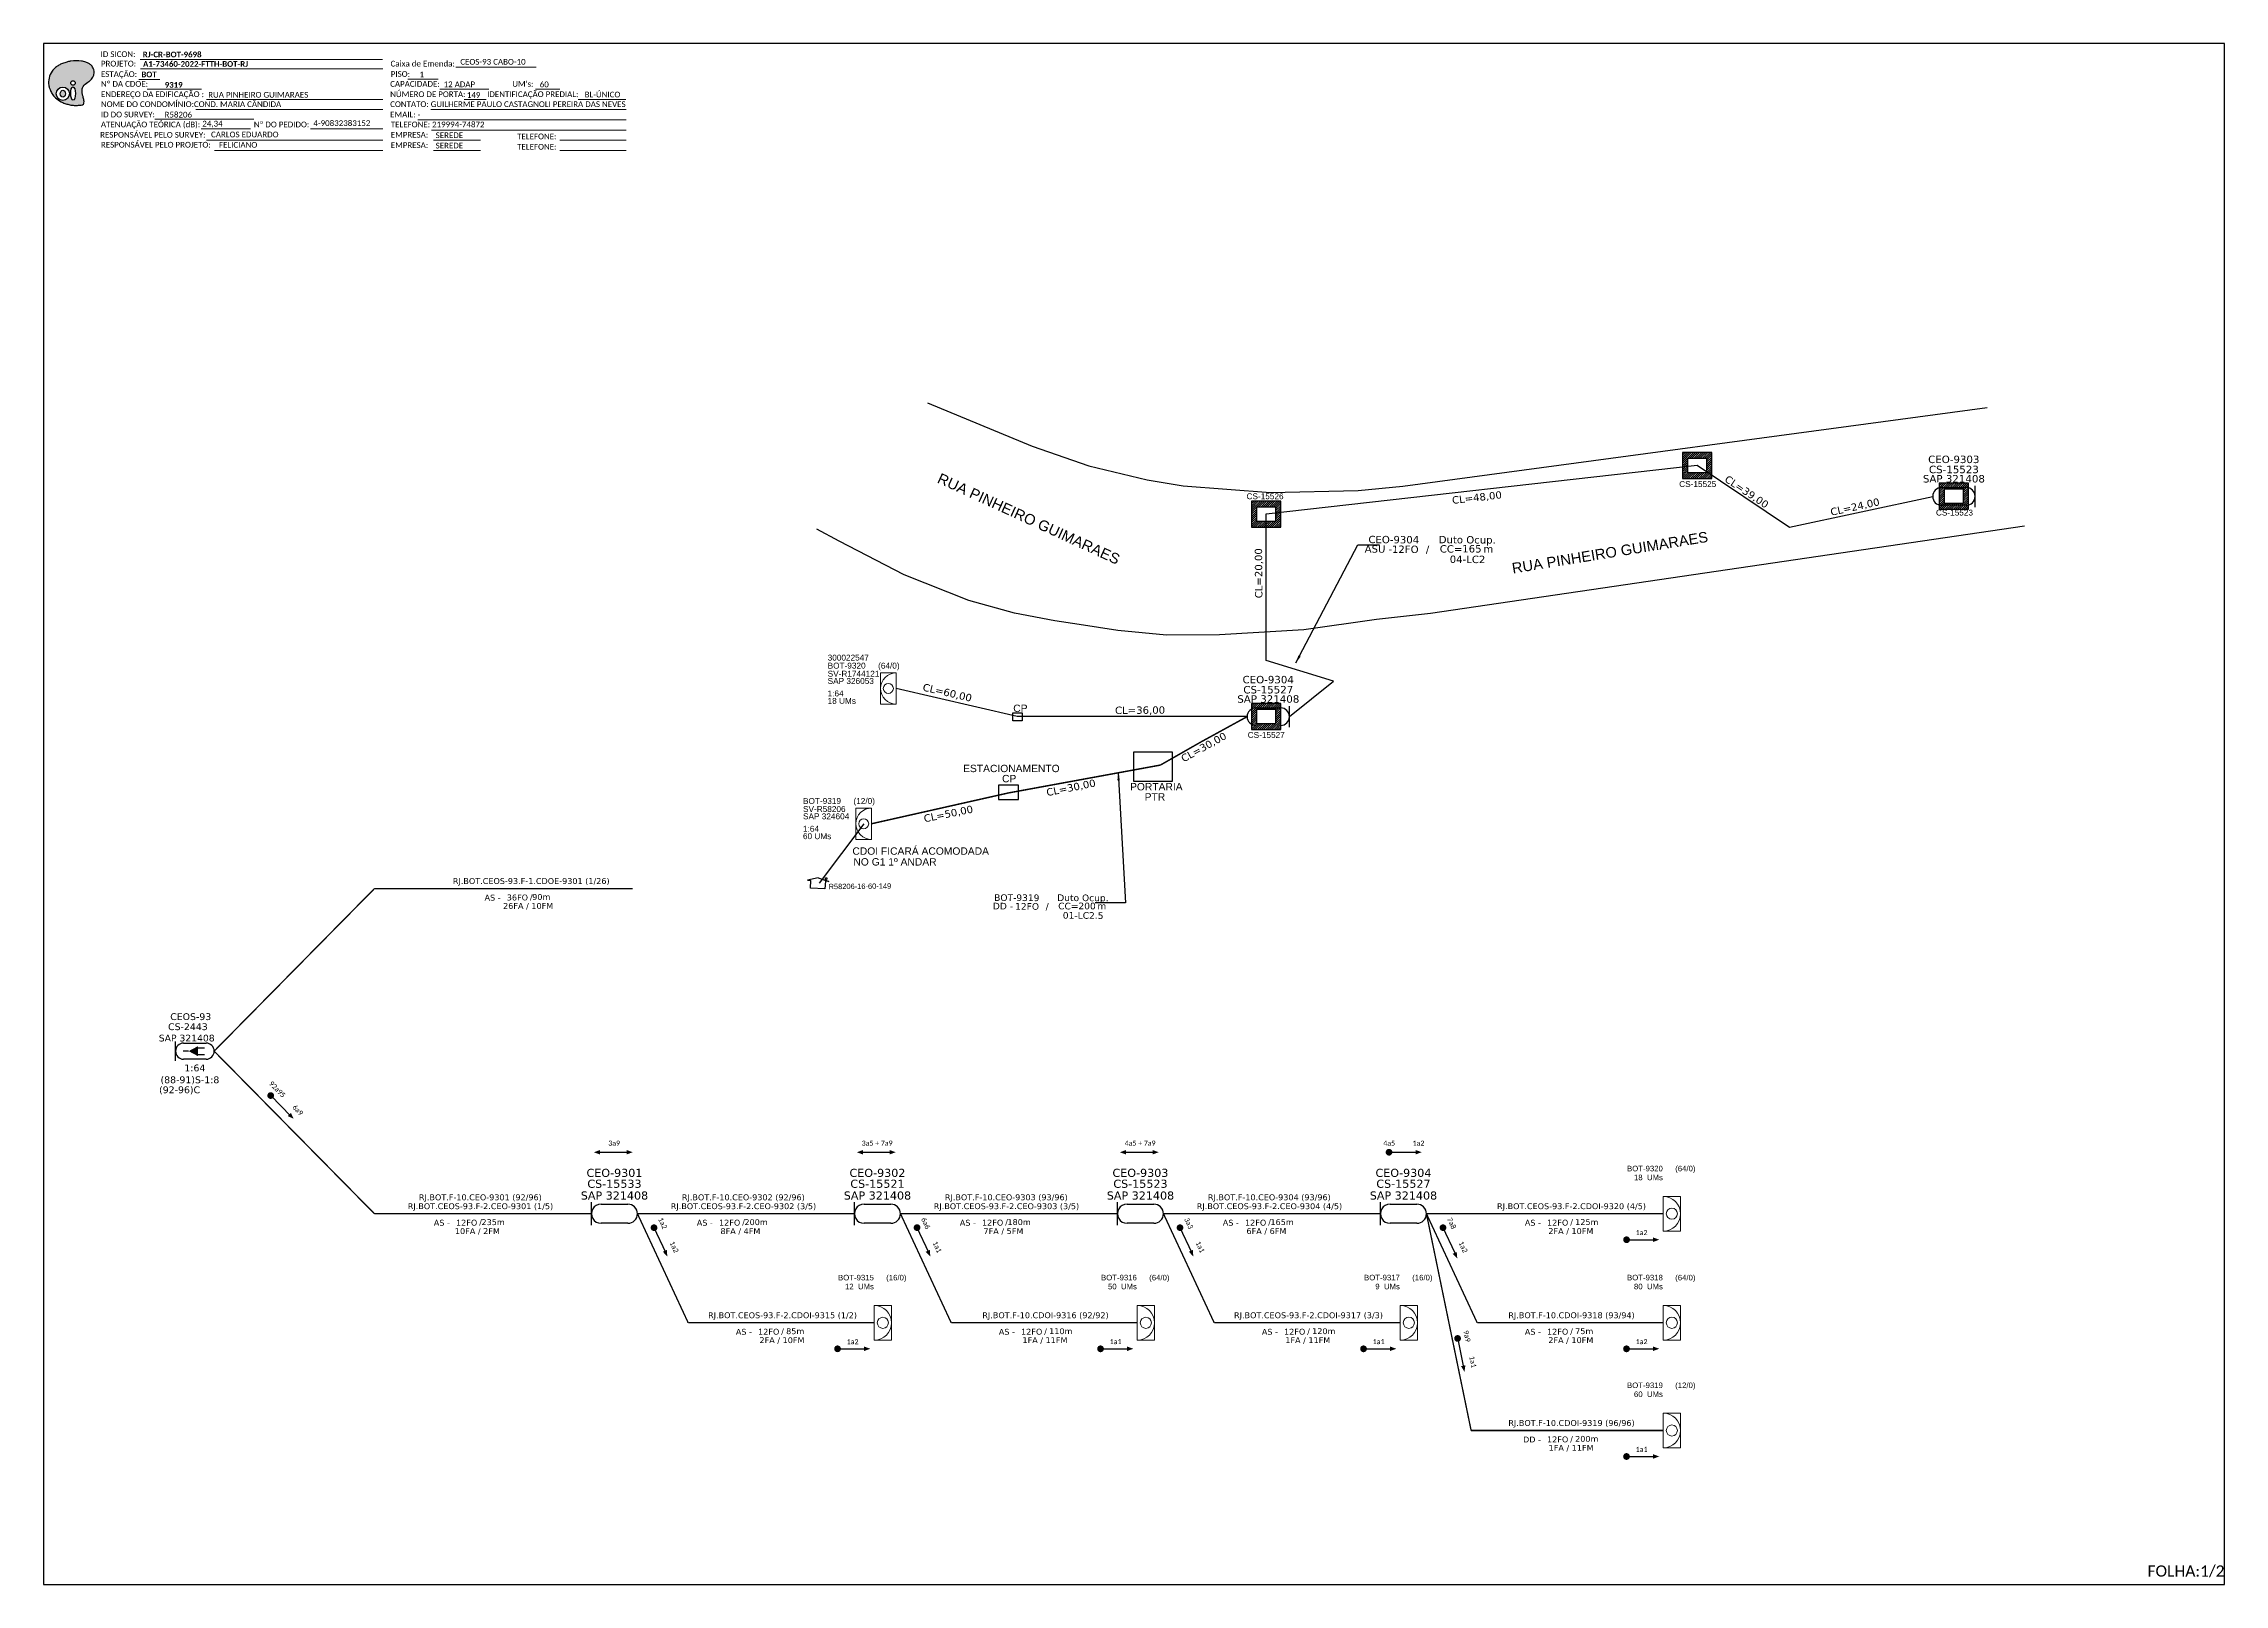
# Model space of a CAD drawing. Header units: metres. Extents: x 0 to 1748, y 0 to 594.
# Drawn here: x 0 to 841, y 0 to 594 of the extents above; entities that cross this region are included whole.
import ezdxf
from ezdxf.enums import TextEntityAlignment as Align

# ---------------------------------------------------------------- set-up
doc = ezdxf.new("R2010")
doc.units = ezdxf.units.M
for name, color, linetype in [('10.1-Caixas Subterrâneas', 5, 'Continuous'), ('20.4-CEOS', 1, 'Continuous'), ('20.5-CEO', 1, 'Continuous'), ('CABO OPTICO EXISTENTE', 5, 'Continuous'), ('CAP a instalar', 1, 'Continuous'), ('CD de instalação futura', 8, 'Continuous'), ('celulas gpon', 7, 'Continuous'), ('label_cabos', 7, 'Continuous'), ('QUADRA', 7, 'Continuous'), ('SETA', 7, 'Continuous'), ('surveys', 7, 'Continuous'), ('surveys legendas', 7, 'Continuous')]:
    doc.layers.add(name, color=color, linetype=linetype)
for name, color, linetype, lineweight in [("20.0-LEGENDA DOS CDO'S", 1, 'Continuous', 0), ('20.1-CDO_INTERIOR', 1, 'Continuous', 0), ('40.1-ETIQUETAS', 1, 'Continuous', 20), ('Segmento Logradouro Texto', 251, 'Continuous', 0)]:
    doc.layers.add(name, color=color, linetype=linetype, lineweight=lineweight)
doc.styles.add('ARIAL', font='arial.ttf')
doc.styles.add('DIGICADE', font='arial.ttf')
doc.styles.add('siredit', font='verdana.ttf')
doc.styles.get("Standard").update_dxf_attribs({"font": 'arial.ttf'})
doc.styles.add('WMF-Calibri0', font='calibri.ttf')
doc.styles.add('WMF-Calibri1', font='calibrib.ttf')
doc.linetypes.add('FENCELINE1', pattern='A,0.25,-0.1,[133,ltypeshp.shx,S=0.1,R=0,X=-0.1,Y=0],-0.1,1', length=1.45)
doc.dimstyles.get("Standard").update_dxf_attribs({"dimtxt": 0.18, "dimasz": 0.18, "dimexe": 0.18, "dimexo": 0.0625, "dimgap": 0.09, "dimtad": 0, "dimtih": 1, "dimtoh": 1, "dimdec": 4, "dimzin": 0, "dimdsep": 46, "dimtxsty": 'Standard', "dimcen": 0.09, "dimadec": 0, "dimazin": 0, "dimtfac": 1, "dimtdec": 4, "dimtofl": 0, "dimtmove": 0, "dimatfit": 3, "dimfxl": 0, "dimtolj": 1, "dimtzin": 0, "dimarcsym": 0})

# ---------------------------------------------------------------- blocks, each defined once
blk = doc.blocks.new('OI')
h = blk.add_hatch(color=40)
edge = h.paths.add_edge_path()
edge.add_spline(control_points=[(4.35, -0.67), (3.92, -0.99), (3.26, -1.5), (2.81, -2.59), (2.9, -3.5), (3.06, -4.27), (3.31, -4.85), (3.37, -5.39), (3.4, -5.88), (3.2, -6.4), (2.54, -6.61), (1.65, -6.63), (0.55, -6.67), (-0.56, -6.42), (-1.61, -6.14), (-2.77, -5.61), (-3.92, -4.77), (-4.89, -3.7), (-5.34, -2.65), (-5.6, -1.94), (-5.85, -0.96), (-5.71, 0.47), (-5.1, 2.02), (-4.14, 3.02), (-3.3, 3.61), (-2.37, 4.16), (-1.36, 4.44), (-0.56, 4.7), (0.79, 4.85), (2.24, 4.97), (3.79, 4.57), (4.67, 4.21), (5.44, 3.65), (5.76, 2.99), (6.03, 2.21), (6.01, 1.46), (5.72, 0.64), (5.31, 0.08), (4.88, -0.38), (4.51, -0.55), (4.35, -0.67)], knot_values=[0, 0, 0, 0, 1.60434, 2.417191, 3.427595, 4.282808, 4.776746, 5.304182, 5.888771, 6.258406, 6.858137, 7.79129, 8.986195, 10.124242, 11.187857, 12.242908, 13.953784, 15.414161, 16.515391, 17.349188, 17.675853, 19.552021, 21.515531, 22.568638, 23.63245, 24.621084, 25.782718, 26.745347, 27.142653, 29.870543, 31.004649, 31.921532, 32.709589, 33.801391, 34.042471, 35.192333, 35.971461, 36.628871, 37.254359, 37.836911, 37.836911, 37.836911, 37.836911], degree=3, periodic=0)
h.paths.add_polyline_path([(1.13, -0.87, -1), (-0.04, -0.87, -1)], flags=16)
edge = h.paths.add_edge_path(flags=16)
edge.add_ellipse((0.56, -3.59), major_axis=(-0.02, 1.71), ratio=0.361305, start_angle=0, end_angle=360)
h.paths.add_polyline_path([(-0.36, -3.62, -1), (-3.8, -3.62, -1)], flags=16)
edge = h.paths.add_edge_path(flags=0)
edge.add_ellipse((-2.08, -3.62), major_axis=(0, 0.885), ratio=0.758294, start_angle=0, end_angle=360)
at = {"color": 40}
for centre, radius in [((-2.08, -3.62), 1.72), ((0.54, -0.87), 0.587)]:
    blk.add_circle(centre, radius, dxfattribs=at)
blk.add_ellipse((-2.08, -3.62), major_axis=(0, 0.885), ratio=0.758294, start_param=-3.141592653589792, end_param=3.141592653589792, dxfattribs=at)
blk.add_ellipse((0.56, -3.59), major_axis=(-0.02, 1.71), ratio=0.361305, dxfattribs=at)
at = {"color": 40, "start_tangent": (-0.800898, -0.598801), "end_tangent": (-0.800898, -0.598801)}
blk.add_spline([(4.35, -0.67), (3.2, -1.78), (2.9, -2.54), (2.92, -3.55), (3.12, -4.38), (3.28, -4.85), (3.37, -5.37), (3.35, -5.95), (3.2, -6.29), (2.66, -6.55), (1.73, -6.63), (0.54, -6.62), (-0.58, -6.41), (-1.6, -6.11), (-2.56, -5.67), (-3.95, -4.67), (-4.89, -3.56), (-5.37, -2.56), (-5.64, -1.78), (-5.72, -1.46), (-5.63, 0.42), (-4.84, 2.22), (-4.13, 2.99), (-3.27, 3.62), (-2.4, 4.09), (-1.3, 4.47), (-0.37, 4.72), (0.02, 4.77), (2.75, 4.8), (3.85, 4.53), (4.69, 4.16), (5.31, 3.68), (5.85, 2.73), (5.93, 2.5), (5.94, 1.35), (5.67, 0.62), (5.29, 0.08), (4.84, -0.36), (4.35, -0.67)], degree=3, dxfattribs=at)
blk = doc.blocks.new('SURVEY_SURVEY')
for p, q in [((-0.000014, 0.0000127), (-0.0000266, 0.000009)), ((-0.0000266, 0.000009), (-0.0000226, 0.000009)), ((-0.0000226, 0), (-0.0000226, 0.000009)), ((-0.0000054, 0), (-0.0000226, 0)), ((-0.000014, 0.0000127), (-0.0000014, 0.000009)), ((-0.0000055, 0.0000132), (-0.0000042, 0.0000132)), ((-0.0000055, 0.0000103), (-0.0000055, 0.0000132)), ((-0.0000014, 0.000009), (-0.0000054, 0.000009)), ((-0.0000054, 0.000009), (-0.0000054, 0)), ((-0.0000042, 0.0000132), (-0.0000042, 0.0000099))]:
    blk.add_line(p, q)
blk = doc.blocks.new('Inst CDOI-64')
at = {"layer": '20.1-CDO_INTERIOR', "color": 1, "lineweight": 18}
blk.add_lwpolyline([(-2.12, -2.13), (-2.12, 2.12), (0, 2.12), (0.01, -2.13)], close=True, dxfattribs=at)
blk.add_circle((-1.06, 0), 0.68, dxfattribs=at)
blk.add_arc((0.01, 0), 2.13, 90.0276, 270.0276, dxfattribs=at)
at = {"layer": "20.0-LEGENDA DOS CDO'S", "style": 'ARIAL'}
for tag, p, rotation in [('FID', (-9.3, 2.69), 0.118), ('SAP', (-9.3, 0.61), 359.9724), ('SURVEY', (-9.3, 1.6), 359.9724), ('1:XX', (-9.31, -1.08), 359.9724), ('UMS', (-9.31, -2.09), 359.9724)]:
    blk.add_attdef(tag, p, '', height=0.8, rotation=rotation, dxfattribs=at)
at = {"layer": "20.0-LEGENDA DOS CDO'S"}
for tag, p, style, flags in [('ID_ATIVIDADE', (-9.3, 3.78), 'ARIAL', 3), ('FATOR', (-1.5, 3.78), 'ARIAL', 1), ('QTDE', (-9.18, -3.66), 'DIGICADE', 3)]:
    blk.add_attdef(tag, p, '', height=0.8, rotation=0.118, dxfattribs=dict(at, style=style, flags=flags))
at = {"layer": "20.0-LEGENDA DOS CDO'S", "style": 'ARIAL'}
blk.add_attdef('FIBRAS_UTILIZADAS', text='', height=0.8, rotation=359.9724, dxfattribs=at).set_placement((-0.99, 2.69), align=Align.CENTER)
blk = doc.blocks.new('*X7')
at = {"color": 0, "linetype": 'Continuous'}
for p, q in [((-1.25, 0.34099), (-0.49099, 1.1)), ((-1.25, 0.517767), (-0.667767, 1.1)), ((-1.25, 0.694544), (-0.844544, 1.1)), ((-1.25, 0.87132), (-1.02132, 1.1)), ((-1.25, 1.048097), (-1.198097, 1.1)), ((-1.25, 0.164214), (-0.8035, 0.610714)), ((-1.25, -0.012563), (-0.8035, 0.433937)), ((-1.25, -0.18934), (-0.8035, 0.25716)), ((-1.25, -0.366117), (-0.8035, 0.080383)), ((-0.789214, 0.625), (-0.314214, 1.1)), ((-0.612437, 0.625), (-0.137437, 1.1)), ((-0.43566, 0.625), (0.03934, 1.1)), ((-0.258883, 0.625), (0.216117, 1.1)), ((-0.082107, 0.625), (0.392893, 1.1)), ((0.09467, 0.625), (0.56967, 1.1)), ((0.271447, 0.625), (0.746447, 1.1)), ((0.448223, 0.625), (0.923223, 1.1)), ((0.625, 0.625), (1.1, 1.1)), ((0.801777, 0.625), (1.25, 1.073223)), ((0.8035, 0.449947), (1.25, 0.896447)), ((0.8035, 0.27317), (1.25, 0.71967)), ((0.8035, 0.096393), (1.25, 0.542893)), ((0.8035, -0.080383), (1.25, 0.366117)), ((0.8035, -0.25716), (1.25, 0.18934)), ((0.8035, -0.433937), (1.25, 0.012563)), ((-1.25, -0.542893), (-0.8035, -0.096393)), ((-1.25, -0.71967), (-0.8035, -0.27317)), ((-1.25, -0.896447), (-0.8035, -0.449947)), ((-1.25, -1.073223), (-0.801777, -0.625)), ((-1.1, -1.1), (-0.625, -0.625)), ((-0.923223, -1.1), (-0.448223, -0.625)), ((-0.746447, -1.1), (-0.271447, -0.625)), ((-0.56967, -1.1), (-0.09467, -0.625)), ((-0.392893, -1.1), (0.082107, -0.625)), ((-0.216117, -1.1), (0.258883, -0.625)), ((-0.03934, -1.1), (0.43566, -0.625)), ((0.137437, -1.1), (0.612437, -0.625)), ((0.314214, -1.1), (0.789214, -0.625)), ((0.49099, -1.1), (1.25, -0.34099)), ((0.667767, -1.1), (1.25, -0.517767)), ((0.8035, -0.610714), (1.25, -0.164214)), ((0.844544, -1.1), (1.25, -0.694544)), ((1.02132, -1.1), (1.25, -0.87132)), ((1.198097, -1.1), (1.25, -1.048097))]:
    blk.add_line(p, q, dxfattribs=at)
blk = doc.blocks.new('MANHOLE_MQ')
at = {"color": 0, "linetype": 'Continuous'}
for p, q in [((0.00000623, 0.00000569), (-0.00000627, 0.00000569)), ((-0.00000627, 0.00000569), (-0.00000627, -0.00000531)), ((-0.00000404, 0.00000331), (0.00000399, 0.00000331)), ((-0.00000404, -0.00000294), (-0.00000404, 0.00000331)), ((0.00000399, 0.00000331), (0.00000399, -0.00000294)), ((0.00000623, -0.00000531), (0.00000623, 0.00000569)), ((-0.00000627, -0.00000531), (0.00000623, -0.00000531)), ((0.00000399, -0.00000294), (-0.00000404, -0.00000294)), ((0.00000399, -0.00000294), (0.00000399, -0.00000294))]:
    blk.add_line(p, q, dxfattribs=at)
at = {"color": 0, "linetype": 'Continuous', "xscale": 5e-06, "yscale": 5e-06, "zscale": 1e-05}
blk.add_blockref('*X7', (-0.00000002, 0.00000019), dxfattribs=at)
blk = doc.blocks.new('MHMZ')
at = {"color": 0}
for p, q in [((-0.0000059, 0.0000052), (0.0000066, 0.0000052)), ((-0.0000059, -0.0000055), (-0.0000059, 0.0000052)), ((0.0000066, 0.0000052), (0.0000066, -0.0000055)), ((0.0000066, -0.0000055), (-0.0000059, -0.0000055))]:
    blk.add_line(p, q, dxfattribs=at)
blk = doc.blocks.new('Inst CB DT OCUP CFOA-SM-ASU-120-S-12')
at = {"layer": 'label_cabos', "color": 0, "style": 'siredit'}
for tag, flags, p in [('ID_ATIVIDADE', 3, (1.31, 2.67)), ('FATOR', 1, (11.56, 2.55))]:
    blk.add_attdef(tag, text='', height=1, rotation=359.69, dxfattribs=dict(at, flags=flags)).set_placement(p, align=Align.MIDDLE_CENTER)
for tag, p in [('TIPO_CABO', (1.26, 0)), ('DESTINO_CABO', (3.13, 1.26)), ('CABO', (4.69, -0.05)), ('/', (7.71, -0.05)), ('LANCE', (10.91, 0)), ('TIPO_CABO', (13.11, 1.24)), ('UND', (15.96, 0)), ('FID', (13.15, -1.41))]:
    blk.add_attdef(tag, text='', height=1, rotation=359.69, dxfattribs=at).set_placement(p, align=Align.MIDDLE_CENTER)
blk.add_attdef('QTDE', (12.43, -0.47), '', height=1, rotation=359.69, dxfattribs=at)
blk = doc.blocks.new('ETIQUETA_RS5F')
at = {"layer": '40.1-ETIQUETAS', "color": 0, "style": 'siredit'}
blk.add_text('/', height=1.5, dxfattribs=at).set_placement((1.55, -1.95), align=Align.MIDDLE_RIGHT)
for tag, p in [('ETIQUETA_R_SECUNDARIA', (1.18, 2.1)), ('ETIQUETA_R_PRIMARIA', (1.18, 4.1)), ('F_ATIVAS/F_MORTAS', (1.11, -4.24))]:
    blk.add_attdef(tag, text='', height=1.5, dxfattribs=at).set_placement(p, align=Align.MIDDLE_CENTER)
for tag, p in [('TIPO_CABO', (-6.62, -2.12)), ('CAP_CABO', (0.37, -2.09))]:
    blk.add_attdef(tag, text='', height=1.5, dxfattribs=at).set_placement(p, align=Align.MIDDLE_RIGHT)
blk.add_attdef('METROS', text='', height=1.5, dxfattribs=at).set_placement((2.11, -1.95), align=Align.MIDDLE_LEFT)
for tag, p in [('FUSÃO_1', (0.82, -8.39)), ('FUSÃO_2', (0.82, -10.6)), ('FUSÃO_3', (0.82, -12.93)), ('FUSÃO_4', (0.82, -15.14)), ('FUSÃO_5', (0.82, -17.16))]:
    blk.add_attdef(tag, text='', height=1.5, dxfattribs=at).set_placement(p, align=Align.CENTER)
blk = doc.blocks.new('CDOI_INT')
at = {"layer": '20.1-CDO_INTERIOR', "color": 0, "lineweight": 18}
blk.add_lwpolyline([(4.25, -4.25), (4.25, 4.25), (0, 4.25), (0, -4.25)], close=True, dxfattribs=at)
blk.add_circle((2.12, 0), 1.36, dxfattribs=at)
blk.add_arc((0, 0), 4.25, 270, 90, dxfattribs=at)
at = {"layer": "20.0-LEGENDA DOS CDO'S", "color": 0, "style": 'ARIAL'}
for tag, p in [('CDO_N', (-0.08, 10.38)), ('SPLITER_1', (21.18, 10.38)), ('SAP', (-0.08, 6.23)), ('SURVEY', (-0.08, 8.2)), ('SPLITER_2', (21.19, 8.68)), ('1:XX', (5.94, -2.22)), ('UMS', (5.94, -4.24))]:
    blk.add_attdef(tag, p, '', height=1.36, dxfattribs=at)
blk.add_attdef('FIBRAS_UTILIZADAS', text='', height=1.36, dxfattribs=at).set_placement((15.34, 10.38), align=Align.CENTER)
blk = doc.blocks.new('CEOS_UN_SC')
at = {"layer": '20.4-CEOS', "color": 0}
for p, q in [((-9.11, 2.39), (-2.39, 2.39)), ((-2.39, -2.39), (-9.11, -2.39))]:
    blk.add_line(p, q, dxfattribs=at)
for points in [[(-11.5, -2.89), (-11.5, 2.89)], [(-7.6, 0), (-9.22, 0)], [(-4.96, 0.95), (-2.92, 0.95)], [(-4.96, -1.04), (-2.92, -1.04)]]:
    blk.add_lwpolyline(points, dxfattribs=at)
blk.add_lwpolyline([(-7.6, 0, 0, 2.95, 0), (-4.83, 0, 2.95, 2.95, 0)], format="xyseb", dxfattribs=at)
for centre, start, end in [((-9.11, 0), 90, 270), ((-2.39, 0), 270, 90)]:
    blk.add_arc(centre, 2.39, start, end, dxfattribs=at)
at = {"layer": '20.4-CEOS', "color": 7, "style": 'siredit'}
for tag, height, p in [('LOCAL?', 2.03, (-5.75, 7.27)), ('NOME?', 2.03, (-5.75, 10.27)), ('TIPO?', 2, (-8.17, 3.89))]:
    blk.add_attdef(tag, text='', height=height, dxfattribs=at).set_placement(p, align=Align.MIDDLE_CENTER)
for tag, p in [('RACIO_SPLITAGEM', (-5.75, -3.97)), ('FIBRAS_RESERVA', (-5.75, -7.51))]:
    blk.add_attdef(tag, text='', height=2.03, dxfattribs=at).set_placement(p, align=Align.TOP_CENTER)

msp = doc.modelspace()

# ---------------------------------------------------------------- linework, layer by layer
at = {"color": 7}
msp.add_lwpolyline([(0.05, -0.1), (841.05, -0.1), (841.05, 593.9), (0.05, 593.9)], close=True, dxfattribs=at)
at = {"lineweight": 0}
for points in [[(37.29, 587.81), (130.79, 587.81)], [(37.4, 584.16), (130.9, 584.16)], [(159.01, 584.76), (189.95, 584.76)], [(36.76, 580.12), (44.83, 580.12)], [(62.9, 572.36), (130.9, 572.36)], [(140.5, 580.17), (152.17, 580.17)], [(152.87, 576.34), (171.8, 576.34)], [(42.9, 564.76), (81.11, 564.76)], [(58.7, 568.53), (130.9, 568.53)], [(144.35, 564.54), (224.67, 564.54)], [(149.32, 568.53), (224.67, 568.53)], [(149.62, 560.56), (224.67, 560.56)]]:
    msp.add_lwpolyline(points, dxfattribs=at)
at = {"color": 7, "lineweight": 0}
for points in [[(40.04, 576.34), (60.93, 576.34)], [(162.2, 572.36), (170.75, 572.36)], [(189.72, 576.34), (199.15, 576.34)], [(206.14, 572.36), (224.64, 572.36)], [(60.79, 561.1), (79.87, 561.1)], [(62.9, 556.73), (130.9, 556.73)], [(102.92, 561.1), (130.93, 561.1)], [(150.37, 556.73), (168.58, 556.73)], [(199.11, 556.73), (224.67, 556.73)], [(65.96, 552.75), (130.9, 552.75)], [(150.37, 552.75), (168.58, 552.75)], [(199.11, 552.75), (224.67, 552.75)]]:
    msp.add_lwpolyline(points, dxfattribs=at)
at = {"color": 7}
msp.add_lwpolyline([(471.49, 412.66), (637.69, 431.41)], dxfattribs=at)
at = {"color": 4}
msp.add_lwpolyline([(316.32, 293.14), (299.19, 270.2)], dxfattribs=at)
at = {"color": 7}
for points, const_width in [([(87.17, 188.81, 1), (88.08, 187.89, 1)], 1.29), ([(305.58, 90.71, 1), (306.87, 90.71, 1)], 1.3), ([(407, 90.71, 1), (408.3, 90.71, 1)], 1.3), ([(508.42, 90.71, 1), (509.72, 90.71, 1)], 1.3), ([(609.84, 90.71, 1), (611.14, 90.71, 1)], 1.3)]:
    msp.add_lwpolyline(points, format="xyb", close=True, dxfattribs=dict(at, const_width=const_width))
for points, const_width in [([(518.25, 166.49, 1), (519.54, 166.49, 1)], 1.29), ([(235.17, 138, 1), (235.72, 136.83, 1)], 1.3), ([(336.59, 138.01, 1), (337.14, 136.83, 1)], 1.3), ([(438.02, 138.01, 1), (438.56, 136.83, 1)], 1.3), ([(539.44, 138.01, 1), (539.98, 136.83, 1)], 1.3), ([(609.85, 132.76, 1), (611.14, 132.76, 1)], 1.3), ([(545.21, 95.34, 1), (545.47, 94.07, 1)], 1.3), ([(609.84, 49.19, 1), (611.14, 49.19, 1)], 1.3)]:
    msp.add_lwpolyline(points, format="xyb", close=True, dxfattribs=dict(const_width=const_width))
at = {"layer": '10.1-Caixas Subterrâneas'}
for points in [[(435.38, 320.68), (420.31, 320.68), (420.31, 309.6), (435.38, 309.6)], [(375.96, 308.07), (368.24, 308.07), (368.24, 302.51), (375.96, 302.51)]]:
    msp.add_lwpolyline(points, close=True, dxfattribs=at)
at = {"layer": '20.1-CDO_INTERIOR', "color": 7, "lineweight": 18}
msp.add_lwpolyline([(322.8, 339.27), (322.79, 351.34), (328.82, 351.34), (328.83, 339.27)], close=True, dxfattribs=at)
msp.add_circle((325.81, 345.3), 1.93, dxfattribs=at)
msp.add_arc((328.83, 345.31), 6.03, 90.02759, 270.02759, dxfattribs=at)
at = {"layer": '20.5-CEO', "color": 7}
for p, q in [((731.97, 422.73), (741.5, 422.73)), ((741.5, 415.94), (731.97, 415.94))]:
    msp.add_line(p, q, dxfattribs=at)
at = {"layer": '20.5-CEO'}
msp.add_line((467.57, 337.83), (477.1, 337.83), dxfattribs=at)
at = {"layer": '20.5-CEO', "color": 7}
msp.add_lwpolyline([(744.9, 415.24), (744.9, 423.43)], dxfattribs=at)
at = {"layer": '20.5-CEO', "color": 5}
msp.add_lwpolyline([(480.5, 330.33), (480.5, 338.53)], dxfattribs=at)
at = {"layer": '20.5-CEO', "color": 7}
for centre, start, end in [((731.97, 419.33), 90, 270), ((741.5, 419.33), 270, 90)]:
    msp.add_arc(centre, 3.4, start, end, dxfattribs=at)
at = {"layer": '20.5-CEO', "color": 5}
for centre, start, end in [((467.57, 334.43), 90, 270), ((477.1, 334.43), 270, 90)]:
    msp.add_arc(centre, 3.4, start, end, dxfattribs=at)
at = {"layer": 'CAP a instalar', "color": 7, "ltscale": 5}
for p, q in [((471.49, 412.66), (637.69, 431.41)), ((637.69, 431.41), (673.34, 407.47)), ((471.49, 356.13), (471.49, 412.66)), ((673.34, 407.47), (728.57, 419.33)), ((497.44, 348.12), (471.49, 356.13)), ((375.53, 334.43), (328.81, 345.31)), ((480.5, 334.43), (497.44, 348.12)), ((464.17, 334.43), (375.53, 334.43))]:
    msp.add_line(p, q, dxfattribs=at)
at = {"layer": 'CAP a instalar', "color": 7, "linetype": 'Continuous'}
for p, q in [((211.32, 138.33), (211.32, 147.23)), ((215.01, 146.47), (225.37, 146.48)), ((312.75, 138.33), (312.75, 147.24)), ((316.44, 146.48), (326.79, 146.48)), ((414.17, 138.33), (414.17, 147.24)), ((417.86, 146.48), (428.22, 146.48)), ((225.37, 139.09), (215.02, 139.09)), ((326.79, 139.1), (316.44, 139.09)), ((428.22, 139.1), (417.86, 139.1))]:
    msp.add_line(p, q, dxfattribs=at)
at = {"layer": 'CAP a instalar', "color": 5, "linetype": 'Continuous'}
for p, q in [((515.59, 138.34), (515.59, 147.24)), ((519.28, 146.48), (529.64, 146.48)), ((529.64, 139.1), (519.28, 139.1))]:
    msp.add_line(p, q, dxfattribs=at)
at = {"layer": 'CAP a instalar', "ltscale": 5, "const_width": 0.568}
for points in [[(464.17, 334.43), (446.45, 324.72), (430.73, 315.76)], [(430.73, 315.76), (372.09, 305.01)], [(372.09, 305.01), (319.34, 293.14)]]:
    msp.add_lwpolyline(points, dxfattribs=at)
at = {"layer": 'CAP a instalar', "color": 7, "linetype": 'FENCELINE1', "ltscale": 6, "const_width": 0.518}
for points in [[(65.82, 205.47), (127.64, 268.15)], [(127.64, 268.15), (227.16, 268.15)], [(127.64, 142.78), (65.82, 205.47)], [(127.64, 142.78), (211.32, 142.78)], [(229.06, 142.79), (248.63, 100.74)], [(229.06, 142.79), (312.75, 142.78)], [(330.49, 142.79), (350.06, 100.74)], [(330.49, 142.79), (414.17, 142.79)], [(431.91, 142.79), (451.48, 100.75)], [(431.91, 142.79), (515.59, 142.79)], [(533.33, 142.79), (552.9, 100.75)], [(533.33, 142.79), (624.63, 142.79)], [(248.63, 100.74), (320.36, 100.74)], [(350.06, 100.74), (421.78, 100.74)], [(451.48, 100.75), (523.2, 100.75)], [(552.9, 100.75), (624.62, 100.75)]]:
    msp.add_lwpolyline(points, dxfattribs=at)
at = {"layer": 'CAP a instalar', "color": 1, "ltscale": 6, "const_width": 0.518}
for points in [[(533.33, 142.79), (550.56, 59.22)], [(550.56, 59.22), (624.62, 59.22)]]:
    msp.add_lwpolyline(points, dxfattribs=at)
at = {"layer": 'CAP a instalar', "color": 7, "linetype": 'Continuous'}
for centre, start_param, end_param in [((215.02, 142.78), 6.283185, 9.424778), ((225.37, 142.79), 3.141593, 6.283185), ((316.44, 142.79), 6.283185, 9.424778), ((326.79, 142.79), 3.141593, 6.283185), ((417.86, 142.79), 6.283185, 9.424778), ((428.22, 142.79), 3.141593, 6.283185)]:
    msp.add_ellipse(centre, major_axis=(0, 3.69), ratio=1, start_param=start_param, end_param=end_param, dxfattribs=at)
at = {"layer": 'CAP a instalar', "color": 5, "linetype": 'Continuous'}
for centre, start_param, end_param in [((519.28, 142.79), 6.283185, 9.424778), ((529.64, 142.79), 3.141593, 6.283185)]:
    msp.add_ellipse(centre, major_axis=(0, 3.69), ratio=1, start_param=start_param, end_param=end_param, dxfattribs=at)
at = {"layer": 'QUADRA'}
for points in [[(340.86, 455.44), (381.31, 438.75), (403.1, 431.15), (425.59, 425.69), (439.53, 423.45), (473.2, 420.9), (506.99, 421.64), (524.27, 423.29), (749.59, 453.64)], [(340.86, 455.44), (381.31, 438.75), (403.1, 431.15), (425.59, 425.69), (439.53, 423.45), (473.2, 420.9), (506.99, 421.64), (524.27, 423.29), (749.59, 453.64)], [(763.97, 407.86), (534.84, 374.16), (514.08, 371.82), (486, 367.92), (453.49, 366.02), (433.09, 365.79), (414.31, 367.62), (399.39, 370), (390, 371.43), (374.52, 374.31), (356.81, 379.22), (331.86, 389.15), (306.87, 402.14), (298.26, 406.75)], [(763.97, 407.86), (534.84, 374.16), (514.08, 371.82), (486, 367.92), (453.49, 366.02), (433.09, 365.79), (414.31, 367.62), (399.39, 370), (390, 371.43), (374.52, 374.31), (356.81, 379.22), (331.86, 389.15), (306.87, 402.14), (298.26, 406.75)]]:
    msp.add_lwpolyline(points, dxfattribs=at)
at = {"layer": 'SETA', "color": 7}
for points in [[(87.62, 188.35), (95.42, 180.42)], [(306.23, 90.71), (317.37, 90.71)], [(407.65, 90.71), (418.79, 90.71)], [(509.07, 90.71), (520.21, 90.71)]]:
    msp.add_lwpolyline(points, dxfattribs=at)
at = {"layer": 'SETA'}
for points in [[(214.63, 166.49), (225.75, 166.49)], [(316.05, 166.49), (327.17, 166.49)], [(417.47, 166.49), (428.6, 166.49)], [(518.89, 166.49), (530.02, 166.49)], [(235.27, 137.8), (239.95, 127.69)], [(336.69, 137.8), (341.37, 127.69)], [(438.11, 137.8), (442.8, 127.69)], [(539.53, 137.8), (544.22, 127.69)], [(610.49, 132.76), (621.64, 132.76)], [(545.26, 95.11), (547.51, 84.2)], [(610.49, 90.71), (621.63, 90.71)], [(610.49, 49.19), (621.63, 49.19)]]:
    msp.add_lwpolyline(points, dxfattribs=at)
at = {"layer": 'SETA', "color": 7}
for points in [[(95.42, 181.67), (96.47, 179.38), (94.19, 180.46)], [(316.47, 91.59), (318.85, 90.73), (316.47, 89.86)], [(519.32, 91.59), (521.69, 90.73), (519.32, 89.87)], [(620.74, 91.6), (623.11, 90.73), (620.74, 89.87)]]:
    msp.add_solid(points, dxfattribs=at)
at = {"layer": 'SETA'}
for points in [[(214.63, 165.62), (212.25, 166.49), (214.63, 167.35)], [(224.86, 167.37), (227.23, 166.5), (224.86, 165.64)], [(316.05, 165.62), (313.67, 166.49), (316.05, 167.35)], [(326.28, 167.37), (328.65, 166.5), (326.28, 165.64)], [(417.47, 165.63), (415.1, 166.49), (417.47, 167.35)], [(427.7, 167.37), (430.07, 166.51), (427.7, 165.64)], [(529.13, 167.37), (531.5, 166.51), (529.13, 165.65)], [(240.37, 128.87), (240.59, 126.35), (238.81, 128.14)], [(341.8, 128.87), (342.01, 126.35), (340.23, 128.14)], [(443.22, 128.87), (443.43, 126.36), (441.65, 128.15)], [(545, 128.06), (545.22, 125.54), (543.43, 127.33)], [(620.74, 133.64), (623.12, 132.77), (620.74, 131.91)], [(417.9, 91.59), (420.27, 90.73), (417.9, 89.86)], [(548.35, 84.37), (547.99, 81.87), (546.66, 84.03)], [(620.74, 50.07), (623.11, 49.2), (620.74, 48.34)]]:
    msp.add_solid(points, dxfattribs=at)

# ---------------------------------------------------------------- block references
at = {"color": 7, "xscale": 1.494060215586407, "yscale": 1.494060215586408, "zscale": 1.494060215586409, "rotation": 0.1532896023948994}
msp.add_blockref('OI', (10.56, 580), dxfattribs=at)
at = {"color": 0, "lineweight": 0, "xscale": 2.839200000000005, "yscale": 2.839199999999991, "zscale": 2.8392}
msp.add_blockref('Inst CDOI-64', (319.32, 293.14), dxfattribs=at).add_auto_attribs({'FIBRAS_UTILIZADAS': '(12/0)', 'SURVEY': 'SV-R58206 ', 'SAP': 'SAP 324604', '1:XX': '1:64', 'UMS': '60 UMs', 'FID': 'BOT-9319'})
at = {"layer": '10.1-Caixas Subterrâneas', "color": 30, "xscale": 907940.8242002404, "yscale": 907940.8242002404, "zscale": 907940.8242002404}
for p, rotation in [((637.69, 431.41), 180.0000000000625), ((736.7, 419.59), 180.0000000000625), ((471.49, 412.66), 180.0000000000625), ((471.5, 334.69), 180.0000000000624)]:
    msp.add_blockref('MANHOLE_MQ', p, dxfattribs=dict(at, rotation=rotation))
at = {"layer": '10.1-Caixas Subterrâneas', "xscale": 283920, "yscale": 283920, "zscale": 283920}
msp.add_blockref('MHMZ', (375.53, 334.43), dxfattribs=at)
at = {"layer": '20.4-CEOS', "color": 7}
ref = msp.add_blockref('CEOS_UN_SC', (65.82, 205.47), dxfattribs=dict(at, xscale=1.296000000000006, yscale=1.296000000000006, zscale=1.296))
ref.add_attrib('NOME?', 'CEOS-93', dxfattribs={"color": 7, "height": 2.628, "style": 'siredit'}).set_placement((56.78, 218.77), align=Align.MIDDLE_CENTER)
ref.add_attrib('LOCAL?', 'CS-2443', dxfattribs={"color": 7, "height": 2.628, "style": 'siredit'}).set_placement((55.69, 214.89), align=Align.MIDDLE_CENTER)
ref.add_attrib('TIPO?', 'SAP 321408', dxfattribs={"color": 7, "height": 2.592, "style": 'siredit'}).set_placement((55.24, 210.51), align=Align.MIDDLE_CENTER)
ref.add_attrib('RACIO_SPLITAGEM', '1:64', dxfattribs={"color": 7, "height": 2.628, "style": 'siredit'}).set_placement((58.37, 200.32), align=Align.TOP_CENTER)
ref.add_attrib('FIBRAS_RESERVA', '(88-91)S-1:8', dxfattribs={"color": 7, "height": 2.6277, "style": 'siredit'}).set_placement((56.47, 195.74), align=Align.TOP_CENTER)
at = {"layer": 'CAP a instalar', "color": 7, "linetype": 'FENCELINE1', "ltscale": 7}
ref = msp.add_blockref('ETIQUETA_RS5F', (186.3, 267.87), dxfattribs=dict(at, xscale=1.511654380559705, yscale=1.511654380559705, zscale=1.511654380559703))
ref.add_attrib('ETIQUETA_R_SECUNDARIA', 'RJ.BOT.CEOS-93.F-1.CDOE-9301 (1/26)', dxfattribs={"layer": '40.1-ETIQUETAS', "color": 0, "height": 2.2675, "style": 'siredit'}).set_placement((188.09, 271.05), align=Align.MIDDLE_CENTER)
ref.add_attrib('TIPO_CABO', 'AS -', dxfattribs={"layer": '40.1-ETIQUETAS', "color": 0, "height": 2.267, "style": 'siredit'}).set_placement((176.3, 264.67), align=Align.MIDDLE_RIGHT)
ref.add_attrib('CAP_CABO', '36FO', dxfattribs={"layer": '40.1-ETIQUETAS', "color": 0, "height": 2.267, "style": 'siredit'}).set_placement((186.86, 264.71), align=Align.MIDDLE_RIGHT)
ref.add_attrib('METROS', '90m', dxfattribs={"layer": '40.1-ETIQUETAS', "color": 0, "height": 2.267, "style": 'siredit'}).set_placement((188.47, 264.92), align=Align.MIDDLE_LEFT)
ref.add_attrib('F_ATIVAS/F_MORTAS', '26FA / 10FM', dxfattribs={"layer": '40.1-ETIQUETAS', "color": 0, "height": 2.2675, "style": 'siredit'}).set_placement((186.91, 261.45), align=Align.MIDDLE_CENTER)
ref = msp.add_blockref('ETIQUETA_RS5F', (166.73, 142.51), dxfattribs=dict(at, xscale=1.511654380559705, yscale=1.511654380559705, zscale=1.511654380559703))
ref.add_attrib('ETIQUETA_R_PRIMARIA', 'RJ.BOT.F-10.CEO-9301 (92/96)', dxfattribs={"layer": '40.1-ETIQUETAS', "color": 0, "height": 2.2675, "style": 'siredit'}).set_placement((168.47, 149.12), align=Align.MIDDLE_CENTER)
ref.add_attrib('ETIQUETA_R_SECUNDARIA', 'RJ.BOT.CEOS-93.F-2.CEO-9301 (1/5)', dxfattribs={"layer": '40.1-ETIQUETAS', "color": 0, "height": 2.2675, "style": 'siredit'}).set_placement((168.52, 145.69), align=Align.MIDDLE_CENTER)
ref.add_attrib('TIPO_CABO', 'AS -', dxfattribs={"layer": '40.1-ETIQUETAS', "color": 0, "height": 2.267, "style": 'siredit'}).set_placement((156.73, 139.31), align=Align.MIDDLE_RIGHT)
ref.add_attrib('CAP_CABO', '12FO', dxfattribs={"layer": '40.1-ETIQUETAS', "color": 0, "height": 2.267, "style": 'siredit'}).set_placement((167.29, 139.34), align=Align.MIDDLE_RIGHT)
ref.add_attrib('METROS', '235m', dxfattribs={"layer": '40.1-ETIQUETAS', "color": 0, "height": 2.267, "style": 'siredit'}).set_placement((168.9, 139.55), align=Align.MIDDLE_LEFT)
ref.add_attrib('F_ATIVAS/F_MORTAS', '10FA / 2FM', dxfattribs={"layer": '40.1-ETIQUETAS', "color": 0, "height": 2.267, "style": 'siredit'}).set_placement((167.34, 136.09), align=Align.MIDDLE_CENTER)
ref = msp.add_blockref('ETIQUETA_RS5F', (268.15, 142.51), dxfattribs=dict(at, xscale=1.511654380559705, yscale=1.511654380559705, zscale=1.511654380559703))
ref.add_attrib('ETIQUETA_R_PRIMARIA', 'RJ.BOT.F-10.CEO-9302 (92/96)', dxfattribs={"layer": '40.1-ETIQUETAS', "color": 0, "height": 2.2675, "style": 'siredit'}).set_placement((269.89, 149.12), align=Align.MIDDLE_CENTER)
ref.add_attrib('ETIQUETA_R_SECUNDARIA', 'RJ.BOT.CEOS-93.F-2.CEO-9302 (3/5)', dxfattribs={"layer": '40.1-ETIQUETAS', "color": 0, "height": 2.2675, "style": 'siredit'}).set_placement((269.94, 145.69), align=Align.MIDDLE_CENTER)
ref.add_attrib('TIPO_CABO', 'AS -', dxfattribs={"layer": '40.1-ETIQUETAS', "color": 0, "height": 2.267, "style": 'siredit'}).set_placement((258.15, 139.31), align=Align.MIDDLE_RIGHT)
ref.add_attrib('CAP_CABO', '12FO', dxfattribs={"layer": '40.1-ETIQUETAS', "color": 0, "height": 2.267, "style": 'siredit'}).set_placement((268.71, 139.35), align=Align.MIDDLE_RIGHT)
ref.add_attrib('METROS', '200m', dxfattribs={"layer": '40.1-ETIQUETAS', "color": 0, "height": 2.267, "style": 'siredit'}).set_placement((270.32, 139.55), align=Align.MIDDLE_LEFT)
ref.add_attrib('F_ATIVAS/F_MORTAS', '8FA / 4FM', dxfattribs={"layer": '40.1-ETIQUETAS', "color": 0, "height": 2.267, "style": 'siredit'}).set_placement((268.76, 136.09), align=Align.MIDDLE_CENTER)
ref = msp.add_blockref('ETIQUETA_RS5F', (369.58, 142.51), dxfattribs=dict(at, xscale=1.511654380559705, yscale=1.511654380559705, zscale=1.511654380559703))
ref.add_attrib('ETIQUETA_R_PRIMARIA', 'RJ.BOT.F-10.CEO-9303 (93/96)', dxfattribs={"layer": '40.1-ETIQUETAS', "color": 0, "height": 2.2675, "style": 'siredit'}).set_placement((371.31, 149.13), align=Align.MIDDLE_CENTER)
ref.add_attrib('ETIQUETA_R_SECUNDARIA', 'RJ.BOT.CEOS-93.F-2.CEO-9303 (3/5)', dxfattribs={"layer": '40.1-ETIQUETAS', "color": 0, "height": 2.2675, "style": 'siredit'}).set_placement((371.36, 145.69), align=Align.MIDDLE_CENTER)
ref.add_attrib('TIPO_CABO', 'AS -', dxfattribs={"layer": '40.1-ETIQUETAS', "color": 0, "height": 2.267, "style": 'siredit'}).set_placement((359.58, 139.31), align=Align.MIDDLE_RIGHT)
ref.add_attrib('CAP_CABO', '12FO', dxfattribs={"layer": '40.1-ETIQUETAS', "color": 0, "height": 2.267, "style": 'siredit'}).set_placement((370.13, 139.35), align=Align.MIDDLE_RIGHT)
ref.add_attrib('METROS', '180m', dxfattribs={"layer": '40.1-ETIQUETAS', "color": 0, "height": 2.267, "style": 'siredit'}).set_placement((371.75, 139.56), align=Align.MIDDLE_LEFT)
ref.add_attrib('F_ATIVAS/F_MORTAS', '7FA / 5FM', dxfattribs={"layer": '40.1-ETIQUETAS', "color": 0, "height": 2.267, "style": 'siredit'}).set_placement((370.19, 136.09), align=Align.MIDDLE_CENTER)
ref = msp.add_blockref('ETIQUETA_RS5F', (471, 142.51), dxfattribs=dict(at, xscale=1.511654380559705, yscale=1.511654380559705, zscale=1.511654380559703))
ref.add_attrib('ETIQUETA_R_PRIMARIA', 'RJ.BOT.F-10.CEO-9304 (93/96)', dxfattribs={"layer": '40.1-ETIQUETAS', "color": 0, "height": 2.2675, "style": 'siredit'}).set_placement((472.73, 149.13), align=Align.MIDDLE_CENTER)
ref.add_attrib('ETIQUETA_R_SECUNDARIA', 'RJ.BOT.CEOS-93.F-2.CEO-9304 (4/5)', dxfattribs={"layer": '40.1-ETIQUETAS', "color": 0, "height": 2.2675, "style": 'siredit'}).set_placement((472.79, 145.69), align=Align.MIDDLE_CENTER)
ref.add_attrib('TIPO_CABO', 'AS -', dxfattribs={"layer": '40.1-ETIQUETAS', "color": 0, "height": 2.267, "style": 'siredit'}).set_placement((461, 139.32), align=Align.MIDDLE_RIGHT)
ref.add_attrib('CAP_CABO', '12FO', dxfattribs={"layer": '40.1-ETIQUETAS', "color": 0, "height": 2.267, "style": 'siredit'}).set_placement((471.55, 139.35), align=Align.MIDDLE_RIGHT)
ref.add_attrib('METROS', '165m', dxfattribs={"layer": '40.1-ETIQUETAS', "color": 0, "height": 2.267, "style": 'siredit'}).set_placement((473.17, 139.56), align=Align.MIDDLE_LEFT)
ref.add_attrib('F_ATIVAS/F_MORTAS', '6FA / 6FM', dxfattribs={"layer": '40.1-ETIQUETAS', "color": 0, "height": 2.267, "style": 'siredit'}).set_placement((471.61, 136.1), align=Align.MIDDLE_CENTER)
ref = msp.add_blockref('ETIQUETA_RS5F', (587.48, 142.51), dxfattribs=dict(at, xscale=1.511654380558525, yscale=1.511654380558525, zscale=1.511654380558524))
ref.add_attrib('ETIQUETA_R_SECUNDARIA', 'RJ.BOT.CEOS-93.F-2.CDOI-9320 (4/5)', dxfattribs={"layer": 'CABO OPTICO EXISTENTE', "color": 0, "height": 2.2675, "style": 'siredit'}).set_placement((589.27, 145.69), align=Align.MIDDLE_CENTER)
ref.add_attrib('TIPO_CABO', 'AS -', dxfattribs={"layer": '40.1-ETIQUETAS', "color": 0, "height": 2.267, "style": 'siredit'}).set_placement((577.48, 139.32), align=Align.MIDDLE_RIGHT)
ref.add_attrib('CAP_CABO', '12FO', dxfattribs={"layer": '40.1-ETIQUETAS', "color": 0, "height": 2.267, "style": 'siredit'}).set_placement((588.03, 139.35), align=Align.MIDDLE_RIGHT)
ref.add_attrib('METROS', '125m', dxfattribs={"layer": '40.1-ETIQUETAS', "color": 0, "height": 2.267, "style": 'siredit'}).set_placement((590.67, 139.56), align=Align.MIDDLE_LEFT)
ref.add_attrib('F_ATIVAS/F_MORTAS', '2FA / 10FM', dxfattribs={"layer": '40.1-ETIQUETAS', "color": 0, "height": 2.267, "style": 'siredit'}).set_placement((589.02, 136.1), align=Align.MIDDLE_CENTER)
ref = msp.add_blockref('ETIQUETA_RS5F', (283.21, 100.46), dxfattribs=dict(at, xscale=1.511654380558525, yscale=1.511654380558525, zscale=1.511654380558524))
ref.add_attrib('ETIQUETA_R_SECUNDARIA', 'RJ.BOT.CEOS-93.F-2.CDOI-9315 (1/2)', dxfattribs={"layer": 'CABO OPTICO EXISTENTE', "color": 0, "height": 2.2675, "style": 'siredit'}).set_placement((285, 103.65), align=Align.MIDDLE_CENTER)
ref.add_attrib('TIPO_CABO', 'AS -', dxfattribs={"layer": '40.1-ETIQUETAS', "color": 0, "height": 2.267, "style": 'siredit'}).set_placement((273.21, 97.27), align=Align.MIDDLE_RIGHT)
ref.add_attrib('CAP_CABO', '12FO', dxfattribs={"layer": '40.1-ETIQUETAS', "color": 0, "height": 2.267, "style": 'siredit'}).set_placement((283.77, 97.3), align=Align.MIDDLE_RIGHT)
ref.add_attrib('METROS', '85m', dxfattribs={"layer": '40.1-ETIQUETAS', "color": 0, "height": 2.267, "style": 'siredit'}).set_placement((286.4, 97.51), align=Align.MIDDLE_LEFT)
ref.add_attrib('F_ATIVAS/F_MORTAS', '2FA / 10FM', dxfattribs={"layer": '40.1-ETIQUETAS', "color": 0, "height": 2.267, "style": 'siredit'}).set_placement((284.79, 94.05), align=Align.MIDDLE_CENTER)
ref = msp.add_blockref('ETIQUETA_RS5F', (384.63, 100.47), dxfattribs=dict(at, xscale=1.511654380558525, yscale=1.511654380558525, zscale=1.511654380558524))
ref.add_attrib('ETIQUETA_R_SECUNDARIA', 'RJ.BOT.F-10.CDOI-9316 (92/92)', dxfattribs={"layer": 'CABO OPTICO EXISTENTE', "color": 0, "height": 2.2675, "style": 'siredit'}).set_placement((386.42, 103.65), align=Align.MIDDLE_CENTER)
ref.add_attrib('TIPO_CABO', 'AS -', dxfattribs={"layer": '40.1-ETIQUETAS', "color": 0, "height": 2.267, "style": 'siredit'}).set_placement((374.63, 97.27), align=Align.MIDDLE_RIGHT)
ref.add_attrib('CAP_CABO', '12FO', dxfattribs={"layer": '40.1-ETIQUETAS', "color": 0, "height": 2.267, "style": 'siredit'}).set_placement((385.19, 97.3), align=Align.MIDDLE_RIGHT)
ref.add_attrib('METROS', '110m', dxfattribs={"layer": '40.1-ETIQUETAS', "color": 0, "height": 2.267, "style": 'siredit'}).set_placement((387.83, 97.51), align=Align.MIDDLE_LEFT)
ref.add_attrib('F_ATIVAS/F_MORTAS', '1FA / 11FM', dxfattribs={"layer": '40.1-ETIQUETAS', "color": 0, "height": 2.267, "style": 'siredit'}).set_placement((386.21, 94.05), align=Align.MIDDLE_CENTER)
ref = msp.add_blockref('ETIQUETA_RS5F', (486.06, 100.47), dxfattribs=dict(at, xscale=1.511654380558525, yscale=1.511654380558525, zscale=1.511654380558524))
ref.add_attrib('ETIQUETA_R_SECUNDARIA', 'RJ.BOT.CEOS-93.F-2.CDOI-9317 (3/3)', dxfattribs={"layer": 'CABO OPTICO EXISTENTE', "color": 0, "height": 2.2675, "style": 'siredit'}).set_placement((487.84, 103.65), align=Align.MIDDLE_CENTER)
ref.add_attrib('TIPO_CABO', 'AS -', dxfattribs={"layer": '40.1-ETIQUETAS', "color": 0, "height": 2.267, "style": 'siredit'}).set_placement((476.06, 97.27), align=Align.MIDDLE_RIGHT)
ref.add_attrib('CAP_CABO', '12FO', dxfattribs={"layer": '40.1-ETIQUETAS', "color": 0, "height": 2.267, "style": 'siredit'}).set_placement((486.61, 97.3), align=Align.MIDDLE_RIGHT)
ref.add_attrib('METROS', '120m', dxfattribs={"layer": '40.1-ETIQUETAS', "color": 0, "height": 2.267, "style": 'siredit'}).set_placement((489.25, 97.51), align=Align.MIDDLE_LEFT)
ref.add_attrib('F_ATIVAS/F_MORTAS', '1FA / 11FM', dxfattribs={"layer": '40.1-ETIQUETAS', "color": 0, "height": 2.267, "style": 'siredit'}).set_placement((487.57, 94.05), align=Align.MIDDLE_CENTER)
ref = msp.add_blockref('ETIQUETA_RS5F', (587.48, 100.47), dxfattribs=dict(at, xscale=1.511654380558525, yscale=1.511654380558525, zscale=1.511654380558524))
ref.add_attrib('ETIQUETA_R_SECUNDARIA', 'RJ.BOT.F-10.CDOI-9318 (93/94)', dxfattribs={"layer": 'CABO OPTICO EXISTENTE', "color": 0, "height": 2.2675, "style": 'siredit'}).set_placement((589.27, 103.65), align=Align.MIDDLE_CENTER)
ref.add_attrib('TIPO_CABO', 'AS -', dxfattribs={"layer": '40.1-ETIQUETAS', "color": 0, "height": 2.267, "style": 'siredit'}).set_placement((577.48, 97.27), align=Align.MIDDLE_RIGHT)
ref.add_attrib('CAP_CABO', '12FO', dxfattribs={"layer": '40.1-ETIQUETAS', "color": 0, "height": 2.267, "style": 'siredit'}).set_placement((588.03, 97.31), align=Align.MIDDLE_RIGHT)
ref.add_attrib('METROS', '75m', dxfattribs={"layer": '40.1-ETIQUETAS', "color": 0, "height": 2.267, "style": 'siredit'}).set_placement((590.67, 97.52), align=Align.MIDDLE_LEFT)
ref.add_attrib('F_ATIVAS/F_MORTAS', '2FA / 10FM', dxfattribs={"layer": '40.1-ETIQUETAS', "color": 0, "height": 2.267, "style": 'siredit'}).set_placement((589, 94.05), align=Align.MIDDLE_CENTER)
at = {"layer": 'CAP a instalar', "color": 1, "linetype": 'FENCELINE1', "ltscale": 7}
ref = msp.add_blockref('ETIQUETA_RS5F', (587.48, 58.94), dxfattribs=dict(at, xscale=1.511654380558525, yscale=1.511654380558525, zscale=1.511654380558524))
ref.add_attrib('ETIQUETA_R_SECUNDARIA', 'RJ.BOT.F-10.CDOI-9319 (96/96)', dxfattribs={"layer": 'CABO OPTICO EXISTENTE', "color": 0, "height": 2.2675, "style": 'siredit'}).set_placement((589.27, 62.12), align=Align.MIDDLE_CENTER)
ref.add_attrib('TIPO_CABO', 'DD -', dxfattribs={"layer": '40.1-ETIQUETAS', "color": 0, "height": 2.267, "style": 'siredit'}).set_placement((577.48, 55.74), align=Align.MIDDLE_RIGHT)
ref.add_attrib('CAP_CABO', '12FO', dxfattribs={"layer": '40.1-ETIQUETAS', "color": 0, "height": 2.267, "style": 'siredit'}).set_placement((588.03, 55.78), align=Align.MIDDLE_RIGHT)
ref.add_attrib('METROS', '200m', dxfattribs={"layer": '40.1-ETIQUETAS', "color": 0, "height": 2.267, "style": 'siredit'}).set_placement((590.67, 55.99), align=Align.MIDDLE_LEFT)
ref.add_attrib('F_ATIVAS/F_MORTAS', '1FA / 11FM', dxfattribs={"layer": '40.1-ETIQUETAS', "color": 0, "height": 2.267, "style": 'siredit'}).set_placement((589.11, 52.52), align=Align.MIDDLE_CENTER)
at = {"layer": 'CD de instalação futura', "color": 7, "ltscale": 11}
ref = msp.add_blockref('CDOI_INT', (624.63, 142.79), dxfattribs=dict(at, xscale=1.575179466460597, yscale=1.575179466460597, zscale=1.575179466460599))
ref.add_attrib('CDO_N', 'BOT-9320', dxfattribs={"layer": "20.0-LEGENDA DOS CDO'S", "color": 0, "height": 2.143, "style": 'ARIAL'}).set_placement((624.5, 159.14), align=Align.RIGHT)
ref.add_attrib('FIBRAS_UTILIZADAS', '    (64/0)', dxfattribs={"layer": "20.0-LEGENDA DOS CDO'S", "color": 0, "height": 2.138, "style": 'ARIAL'}).set_placement((631.51, 159.14), align=Align.CENTER)
ref.add_attrib('SURVEY', '18  UMs', dxfattribs={"layer": "20.0-LEGENDA DOS CDO'S", "color": 0, "height": 2.143, "style": 'ARIAL'}).set_placement((624.51, 155.71), align=Align.RIGHT)
ref = msp.add_blockref('CDOI_INT', (320.36, 100.74), dxfattribs=dict(at, xscale=1.575179466460597, yscale=1.575179466460597, zscale=1.575179466460599))
ref.add_attrib('CDO_N', 'BOT-9315', dxfattribs={"layer": "20.0-LEGENDA DOS CDO'S", "color": 0, "height": 2.143, "style": 'ARIAL'}).set_placement((320.23, 117.09), align=Align.RIGHT)
ref.add_attrib('FIBRAS_UTILIZADAS', '    (16/0)', dxfattribs={"layer": "20.0-LEGENDA DOS CDO'S", "color": 0, "height": 2.138, "style": 'ARIAL'}).set_placement((327.24, 117.09), align=Align.CENTER)
ref.add_attrib('SURVEY', '12  UMs', dxfattribs={"layer": "20.0-LEGENDA DOS CDO'S", "color": 0, "height": 2.143, "style": 'ARIAL'}).set_placement((320.24, 113.66), align=Align.RIGHT)
ref = msp.add_blockref('CDOI_INT', (421.79, 100.74), dxfattribs=dict(at, xscale=1.575179466460597, yscale=1.575179466460597, zscale=1.575179466460599))
ref.add_attrib('CDO_N', 'BOT-9316', dxfattribs={"layer": "20.0-LEGENDA DOS CDO'S", "color": 0, "height": 2.143, "style": 'ARIAL'}).set_placement((421.65, 117.1), align=Align.RIGHT)
ref.add_attrib('FIBRAS_UTILIZADAS', '    (64/0)', dxfattribs={"layer": "20.0-LEGENDA DOS CDO'S", "color": 0, "height": 2.138, "style": 'ARIAL'}).set_placement((428.66, 117.1), align=Align.CENTER)
ref.add_attrib('SURVEY', '50  UMs', dxfattribs={"layer": "20.0-LEGENDA DOS CDO'S", "color": 0, "height": 2.143, "style": 'ARIAL'}).set_placement((421.66, 113.66), align=Align.RIGHT)
ref = msp.add_blockref('CDOI_INT', (523.21, 100.75), dxfattribs=dict(at, xscale=1.575179466460597, yscale=1.575179466460597, zscale=1.575179466460599))
ref.add_attrib('CDO_N', 'BOT-9317', dxfattribs={"layer": "20.0-LEGENDA DOS CDO'S", "color": 0, "height": 2.143, "style": 'ARIAL'}).set_placement((523.08, 117.1), align=Align.RIGHT)
ref.add_attrib('FIBRAS_UTILIZADAS', '    (16/0)', dxfattribs={"layer": "20.0-LEGENDA DOS CDO'S", "color": 0, "height": 2.138, "style": 'ARIAL'}).set_placement((530.09, 117.1), align=Align.CENTER)
ref.add_attrib('SURVEY', '9  UMs', dxfattribs={"layer": "20.0-LEGENDA DOS CDO'S", "color": 0, "height": 2.143, "style": 'ARIAL'}).set_placement((523.08, 113.66), align=Align.RIGHT)
ref = msp.add_blockref('CDOI_INT', (624.63, 100.75), dxfattribs=dict(at, xscale=1.575179466460597, yscale=1.575179466460597, zscale=1.575179466460599))
ref.add_attrib('CDO_N', 'BOT-9318', dxfattribs={"layer": "20.0-LEGENDA DOS CDO'S", "color": 0, "height": 2.143, "style": 'ARIAL'}).set_placement((624.5, 117.1), align=Align.RIGHT)
ref.add_attrib('FIBRAS_UTILIZADAS', '    (64/0)', dxfattribs={"layer": "20.0-LEGENDA DOS CDO'S", "color": 0, "height": 2.138, "style": 'ARIAL'}).set_placement((631.51, 117.1), align=Align.CENTER)
ref.add_attrib('SURVEY', '80  UMs', dxfattribs={"layer": "20.0-LEGENDA DOS CDO'S", "color": 0, "height": 2.143, "style": 'ARIAL'}).set_placement((624.51, 113.66), align=Align.RIGHT)
at = {"layer": 'CD de instalação futura', "color": 1, "ltscale": 11}
ref = msp.add_blockref('CDOI_INT', (624.63, 59.22), dxfattribs=dict(at, xscale=1.575179466460597, yscale=1.575179466460597, zscale=1.575179466460599))
ref.add_attrib('CDO_N', 'BOT-9319', dxfattribs={"layer": "20.0-LEGENDA DOS CDO'S", "color": 0, "height": 2.143, "style": 'ARIAL'}).set_placement((624.5, 75.57), align=Align.RIGHT)
ref.add_attrib('FIBRAS_UTILIZADAS', '    (12/0)', dxfattribs={"layer": "20.0-LEGENDA DOS CDO'S", "color": 0, "height": 2.138, "style": 'ARIAL'}).set_placement((631.51, 75.57), align=Align.CENTER)
ref.add_attrib('SURVEY', '60  UMs', dxfattribs={"layer": "20.0-LEGENDA DOS CDO'S", "color": 0, "height": 2.143, "style": 'ARIAL'}).set_placement((624.51, 72.13), align=Align.RIGHT)
at = {"layer": 'label_cabos', "color": 0, "lineweight": 0}
ref = msp.add_blockref('Inst CB DT OCUP CFOA-SM-ASU-120-S-12', (511.85, 399.1), dxfattribs=dict(at, xscale=2.839200000000005, yscale=2.839199999999991, zscale=2.8392))
ref.add_attrib('DESTINO_CABO', 'CEO-9304', dxfattribs={"color": 0, "height": 2.839, "rotation": 359.69001, "style": 'siredit'}).set_placement((520.74, 402.68), align=Align.MIDDLE_CENTER)
ref.add_attrib('CABO', '12FO', dxfattribs={"color": 0, "height": 2.839, "rotation": 359.69001, "style": 'siredit'}).set_placement((525.16, 398.95), align=Align.MIDDLE_CENTER)
ref.add_attrib('TIPO_CABO', 'Duto Ocup.', dxfattribs={"color": 0, "height": 2.839, "rotation": 359.69001, "style": 'siredit'}).set_placement((549.07, 402.63), align=Align.MIDDLE_CENTER)
ref.add_attrib('/', '/', dxfattribs={"color": 0, "height": 2.84, "rotation": 359.69001, "style": 'siredit'}).set_placement((533.75, 398.95), align=Align.MIDDLE_CENTER)
ref.add_attrib('TIPO_CABO', 'ASU - ', dxfattribs={"color": 0, "height": 2.839, "rotation": 359.69001, "style": 'siredit'}).set_placement((515.44, 399.08), align=Align.MIDDLE_CENTER)
ref.add_attrib('FID', '04-LC2', dxfattribs={"color": 0, "height": 2.839, "rotation": 359.69001, "style": 'siredit'}).set_placement((549.18, 395.08), align=Align.MIDDLE_CENTER)
ref.add_attrib('LANCE', 'CC=', dxfattribs={"color": 0, "height": 2.839, "rotation": 359.69001, "style": 'siredit'}).set_placement((542.82, 399.1), align=Align.MIDDLE_CENTER)
ref.add_attrib('QTDE', '165', (547.14, 397.75), dxfattribs={"color": 0, "height": 2.839, "rotation": 359.69001, "style": 'siredit'})
ref.add_attrib('UND', 'm', dxfattribs={"color": 0, "height": 2.84, "rotation": 359.69001, "style": 'siredit'}).set_placement((557.18, 399.1), align=Align.MIDDLE_CENTER)
ref = msp.add_blockref('Inst CB DT OCUP CFOA-SM-ASU-120-S-12', (367.35, 261.4), dxfattribs=dict(at, xscale=2.555279999999982, yscale=2.555279999999996, zscale=2.55528))
ref.add_attrib('DESTINO_CABO', 'BOT-9319', dxfattribs={"color": 0, "height": 2.555, "rotation": 359.69001, "style": 'siredit'}).set_placement((375.35, 264.63), align=Align.MIDDLE_CENTER)
ref.add_attrib('CABO', '12FO', dxfattribs={"color": 0, "height": 2.555, "rotation": 359.69001, "style": 'siredit'}).set_placement((379.32, 261.27), align=Align.MIDDLE_CENTER)
ref.add_attrib('TIPO_CABO', 'Duto Ocup.', dxfattribs={"color": 0, "height": 2.555, "rotation": 359.69001, "style": 'siredit'}).set_placement((400.84, 264.58), align=Align.MIDDLE_CENTER)
ref.add_attrib('/', '/', dxfattribs={"color": 0, "height": 2.56, "rotation": 359.69001, "style": 'siredit'}).set_placement((387.06, 261.27), align=Align.MIDDLE_CENTER)
ref.add_attrib('TIPO_CABO', 'DD - ', dxfattribs={"color": 0, "height": 2.555, "rotation": 359.69001, "style": 'siredit'}).set_placement((370.57, 261.39), align=Align.MIDDLE_CENTER)
ref.add_attrib('FID', '01-LC2.5', dxfattribs={"color": 0, "height": 2.555, "rotation": 359.69001, "style": 'siredit'}).set_placement((400.94, 257.79), align=Align.MIDDLE_CENTER)
ref.add_attrib('LANCE', 'CC=', dxfattribs={"color": 0, "height": 2.555, "rotation": 359.69001, "style": 'siredit'}).set_placement((395.22, 261.4), align=Align.MIDDLE_CENTER)
ref.add_attrib('QTDE', '200', (399.1, 260.19), dxfattribs={"color": 0, "height": 2.555, "rotation": 359.69001, "style": 'siredit'})
ref.add_attrib('UND', 'm', dxfattribs={"color": 0, "height": 2.56, "rotation": 359.69001, "style": 'siredit'}).set_placement((408.14, 261.4), align=Align.MIDDLE_CENTER)
at = {"layer": 'surveys', "color": 255, "xscale": 327927.5999999997, "yscale": 327927.6, "zscale": 327927.5999999999, "rotation": 356.6409381963028}
msp.add_blockref('SURVEY_SURVEY', (303.15, 267.89), dxfattribs=at)

# ---------------------------------------------------------------- texts
at = {"lineweight": 0, "style": 'WMF-Calibri0'}
for s, height, p in [('ID SICON:', 2.206, (22.03, 588.73)), ('PROJETO:', 2.206, (22.14, 585.08)), ('ESTAÇÃO:', 2.206, (22.14, 581.04)), ('Caixa de Emenda:', 2.2064, (133.84, 585.08)), ('PISO:', 2.206, (133.92, 581.09)), ('ENDEREÇO DA EDIFICAÇÃO :', 2.2064, (22.14, 573.28)), ('NOME DO CONDOMÍNIO:COND. MARIA CÂNDIDA', 2.2064, (22.14, 569.45)), ('CAPACIDADE:', 2.2064, (133.7, 577.26)), ('ATENUAÇÃO TEÓRICA (dB):', 2.2064, (22.14, 561.63)), ('ID DO SURVEY:', 2.2064, (22.14, 565.46)), ('R58206 ', 2.206, (46.7, 565.41)), ('24,34', 2.206, (61.25, 561.93)), ('CONTATO: GUILHERME PAULO CASTAGNOLI PEREIRA DAS NEVES', 2.2064, (133.7, 569.45)), ('EMAIL: -', 2.206, (133.7, 565.46)), ('TELEFONE: 219994-74872', 2.2064, (133.93, 561.63))]:
    msp.add_text(s, height=height, dxfattribs=at).set_placement(p)
for s, height, style, p in [('RJ-CR-BOT-9698', 2.2064, 'WMF-Calibri1', (38.27, 588.61)), ('BOT', 2.206, 'WMF-Calibri1', (37.74, 580.92)), ('A1-73460-2022-FTTH-BOT-RJ', 2.2064, 'WMF-Calibri1', (38.38, 584.96)), ('1', 2.21, 'WMF-Calibri0', (145, 580.91)), ('CEOS-93 CABO-10', 2.2064, 'WMF-Calibri0', (160.74, 585.79)), ('RUA PINHEIRO GUIMARAES ', 2.2064, 'WMF-Calibri0', (63.52, 573.08)), ('12 ADAP', 2.206, 'WMF-Calibri0', (154.31, 577.11)), ('FOLHA:1/2', 4.32, 'WMF-Calibri0', (811.4, 2.89))]:
    msp.add_text(s, height=height, dxfattribs=dict(style=style)).set_placement(p)
at = {"color": 7, "lineweight": 0, "style": 'WMF-Calibri0'}
for s, height, p in [('Nº DA CDOE:', 2.2064, (22.14, 577.26)), ('NÚMERO DE PORTA:', 2.2064, (133.7, 573.28)), ('IDENTIFICAÇÃO PREDIAL:', 2.2064, (171.08, 573.28)), ("UM's:", 2.206, (180.77, 577.26)), ('Nº DO PEDIDO:', 2.2064, (81.12, 561.63)), ('RESPONSÁVEL PELO SURVEY:', 2.2064, (21.84, 557.65)), ('RESPONSÁVEL PELO PROJETO:', 2.2064, (22.14, 553.82)), ('CARLOS EDUARDO', 2.2064, (64.62, 557.76)), ('FELICIANO', 2.206, (67.68, 553.78)), ('EMPRESA:', 2.206, (133.93, 557.65)), ('EMPRESA:', 2.206, (133.93, 553.67)), ('TELEFONE:', 2.206, (182.67, 557.03)), ('TELEFONE:  ', 2.2064, (182.67, 553.04))]:
    msp.add_text(s, height=height, dxfattribs=at).set_placement(p)
at = {"color": 7, "style": 'WMF-Calibri1'}
msp.add_text('9319', height=2.206, dxfattribs=at).set_placement((50.21, 576.88), align=Align.CENTER)
at = {"color": 7, "style": 'WMF-Calibri0'}
for s, height, p in [('149', 2.206, (163.26, 572.98)), ('60', 2.206, (191.38, 577.08)), ('BL-ÚNICO', 2.206, (208.69, 573.15)), ('4-90832383152', 2.2064, (104.08, 562.14)), ('SEREDE', 2.206, (151.24, 557.47)), ('SEREDE', 2.206, (151.24, 553.48))]:
    msp.add_text(s, height=height, dxfattribs=at).set_placement(p)
at = {"color": 7, "char_height": 1.9411, "width": 32.8164, "attachment_point": 5, "rotation": 314.52301}
for s, insert in [('\\C7;\\fCalibri|b0|i0|c0|p34;92a95', (90.16, 190.76)), ('\\C7;\\fCalibri|b0|i0|c0|p34;6a9', (98.09, 182.71))]:
    msp.add_mtext(s, dxfattribs=dict(at, insert=insert))
at = {"attachment_point": 5}
for s, insert, char_height, width in [('\\C7;\\fCalibri|b0|i0|c0|p34;3a9', (220.07, 169.99), 1.9411, 32.8164), ('\\C7;\\fCalibri|b0|i0|c0|p34;3a5 + 7a9', (321.49, 169.99), 1.9411, 32.8164), ('\\C7;\\fCalibri|b0|i0|c0|p34;4a5 + 7a9', (422.91, 169.99), 1.9411, 32.8164), ('\\C7;\\fCalibri|b0|i0|c0|p34;4a5', (518.96, 169.99), 1.9411, 32.8164), ('\\C7;\\fCalibri|b0|i0|c0|p34;1a2', (530.26, 169.99), 1.9411, 32.8164), ('\\fCalibri|b0|i0|c0|p34;1a1', (616.32, 51.94), 1.944, 32.865)]:
    msp.add_mtext(s, dxfattribs=dict(at, insert=insert, char_height=char_height, width=width))
at = {"char_height": 1.944, "width": 32.865, "attachment_point": 5}
for s, insert, rotation in [('\\C7;\\fCalibri|b0|i0|c0|p34;1a2', (238.78, 139.1), 294.85984), ('\\C7;\\fCalibri|b0|i0|c0|p34;6a6', (340.21, 139.1), 294.85984), ('\\C7;\\fCalibri|b0|i0|c0|p34;3a3', (441.63, 139.1), 294.85984), ('\\C7;\\fCalibri|b0|i0|c0|p34;7a8', (543.05, 139.11), 294.85984), ('\\C7;\\fCalibri|b0|i0|c0|p34;1a2', (243.22, 129.96), 294.85984), ('\\C7;\\fCalibri|b0|i0|c0|p34;1a1', (344.64, 129.96), 294.85984), ('\\C7;\\fCalibri|b0|i0|c0|p34;1a1', (446.06, 129.96), 294.85984), ('\\C7;\\fCalibri|b0|i0|c0|p34;1a2', (547.48, 129.96), 294.85984), ('\\C7;\\fCalibri|b0|i0|c0|p34;9a9', (548.98, 95.58), 281.64773), ('\\C7;\\fCalibri|b0|i0|c0|p34;1a1', (551.21, 85.66), 281.64773)]:
    msp.add_mtext(s, dxfattribs=dict(at, insert=insert, rotation=rotation))
at = {"color": 7, "char_height": 1.944, "width": 32.865, "attachment_point": 5}
for s, insert in [('\\fCalibri|b0|i0|c0|p34;1a2', (616.32, 135.51)), ('\\fCalibri|b0|i0|c0|p34;1a2', (312.05, 93.46)), ('\\fCalibri|b0|i0|c0|p34;1a1', (413.47, 93.47)), ('\\fCalibri|b0|i0|c0|p34;1a1', (514.9, 93.47)), ('\\fCalibri|b0|i0|c0|p34;1a2', (616.32, 93.47))]:
    msp.add_mtext(s, dxfattribs=dict(at, insert=insert))
at = {"layer": '10.1-Caixas Subterrâneas', "color": 30, "style": 'ARIAL'}
for s, p in [('CS-15526', (463.95, 418.26)), ('CS-15525', (630.81, 422.95)), ('CS-15523', (729.82, 411.97)), ('CS-15527', (464.4, 326.23))]:
    msp.add_text(s, height=2.271, dxfattribs=at).set_placement(p)
at = {"layer": '10.1-Caixas Subterrâneas'}
for s, height, p in [('CP', 2.839, (373.98, 336.23)), ('ESTACIONAMENTO', 2.8392, (354.64, 313.04)), ('CP', 2.839, (369.66, 309.13)), ('PORTARIA', 2.839, (419.02, 306)), ('PTR', 2.839, (424.66, 302.09)), ('CDOI FICARÁ ACOMODADA', 2.8392, (311.95, 281.19)), ('NO G1 1º ANDAR', 2.8392, (312.34, 277.03))]:
    msp.add_text(s, height=height, dxfattribs=at).set_placement(p)
at = {"layer": "20.0-LEGENDA DOS CDO'S", "color": 7, "style": 'ARIAL'}
for s, height, rotation, p in [('300022547', 2.271, 0.11799, (302.42, 356.04)), ('BOT-9320', 2.271, 0.11799, (302.42, 352.95)), ('SAP 326053', 2.271, 359.97241, (302.41, 347.05)), ('SV-R1744121', 2.2714, 359.97241, (302.42, 349.85)), ('18 UMs', 2.271, 359.97241, (302.39, 339.37)), ('1:64', 2.271, 359.97241, (302.39, 342.24))]:
    msp.add_text(s, height=height, rotation=rotation, dxfattribs=at).set_placement(p)
msp.add_text('(64/0)', height=2.271, rotation=359.97241, dxfattribs=at).set_placement((326.01, 352.94), align=Align.CENTER)
at = {"layer": '20.4-CEOS', "color": 7, "style": 'siredit'}
msp.add_text('CEO-9303', height=2.867, dxfattribs=at).set_placement((736.7, 435.06), align=Align.TOP_CENTER)
at = {"layer": '20.4-CEOS', "color": 5, "style": 'siredit'}
msp.add_text('CEO-9304', height=2.867, dxfattribs=at).set_placement((472.3, 350.15), align=Align.TOP_CENTER)
at = {"layer": '20.4-CEOS', "color": 7, "style": 'siredit'}
for s, p in [('CEO-9301', (220.19, 160.11)), ('CEO-9302', (321.61, 160.11)), ('CEO-9303', (423.03, 160.12)), ('SAP 321408', (220.19, 151.38)), ('CS-15533', (220.19, 155.92)), ('SAP 321408', (321.61, 151.38)), ('CS-15521', (321.61, 155.92)), ('SAP 321408', (423.04, 151.38)), ('CS-15523', (423.04, 155.92))]:
    msp.add_text(s, height=3.128, rotation=0.01293, dxfattribs=at).set_placement(p, align=Align.TOP_CENTER)
at = {"layer": '20.4-CEOS', "color": 5, "style": 'siredit'}
for s, p in [('CEO-9304', (524.46, 160.12)), ('SAP 321408', (524.46, 151.38)), ('CS-15527', (524.46, 155.93))]:
    msp.add_text(s, height=3.128, rotation=0.01293, dxfattribs=at).set_placement(p, align=Align.TOP_CENTER)
at = {"layer": '20.4-CEOS', "color": 7, "style": 'siredit'}
msp.add_attdef('(92-96)C', text='(XX)R', height=2.628, dxfattribs=at).set_placement((52.48, 191.89), align=Align.TOP_CENTER)
at = {"layer": '20.5-CEO', "color": 7, "style": 'siredit'}
for s, p in [('CS-15523', (736.74, 431.16)), ('SAP 321408', (736.74, 427.59))]:
    msp.add_text(s, height=2.878, dxfattribs=at).set_placement(p, align=Align.TOP_CENTER)
at = {"layer": '20.5-CEO', "color": 5, "style": 'siredit'}
for s, p in [('CS-15527', (472.34, 346.26)), ('SAP 321408', (472.34, 342.68))]:
    msp.add_text(s, height=2.878, dxfattribs=at).set_placement(p, align=Align.TOP_CENTER)
at = {"layer": 'celulas gpon', "style": 'siredit'}
for s, rotation, p in [('CL=48,00', 6.5269, (543.37, 416.43)), ('CL=39,00', 326.17964, (648.04, 425.32)), ('CL=24,00', 12.38618, (689.45, 411.86)), ('CL=20,00', 90.40632, (470.08, 380.08)), ('CL=60,00', 346.91863, (338.85, 344.52)), ('CL=36,00', 0.39003, (413.25, 335.45)), ('CL=30,00', 29.08877, (439.7, 316.76)), ('CL=30,00', 11.44686, (387.06, 303.76)), ('CL=50,00', 11.44686, (339.78, 293.68))]:
    msp.add_text(s, height=2.839, rotation=rotation, dxfattribs=at).set_placement(p)
at = {"layer": 'Segmento Logradouro Texto', "color": 7, "linetype": 'Continuous', "char_height": 4.056, "attachment_point": 1, "style": 'DIGICADE'}
for s, insert, width, rotation in [('\\fArial|b0|i0|c0|p34;\\W1.0000000000;\\T1.0000000000;\\o\\lRUA PINHEIRO GUIMARAES', (346.05, 428.49), 93.3344, 335.39267), ('RUA PINHEIRO GUIMARAES', (346.05, 428.49), 93.3344, 335.39267), ('\\fArial|b0|i0|c0|p34;\\W1.0000000000;\\T1.0000000000;\\o\\lRUA PINHEIRO GUIMARAES', (566.01, 393.59), 134.492, 9.22545), ('RUA PINHEIRO GUIMARAES', (566.01, 393.59), 134.492, 9.22545)]:
    msp.add_mtext(s, dxfattribs=dict(at, insert=insert, width=width, rotation=rotation))
at = {"layer": 'surveys legendas', "color": 0, "style": 'ARIAL'}
msp.add_text('R58206-16-60-149', height=2.0606, rotation=0.45048, dxfattribs=at).set_placement((302.77, 267.91))

# ---------------------------------------------------------------- leaders
for points in [[(482.99, 355.18), (506.84, 400.65), (515.24, 400.65)], [(414.45, 312.91), (417.26, 262.62), (405.58, 262.62)]]:
    msp.add_leader(points, dimstyle='Standard', override={"dimasz": 3})

doc.saveas('drawing.dxf')
